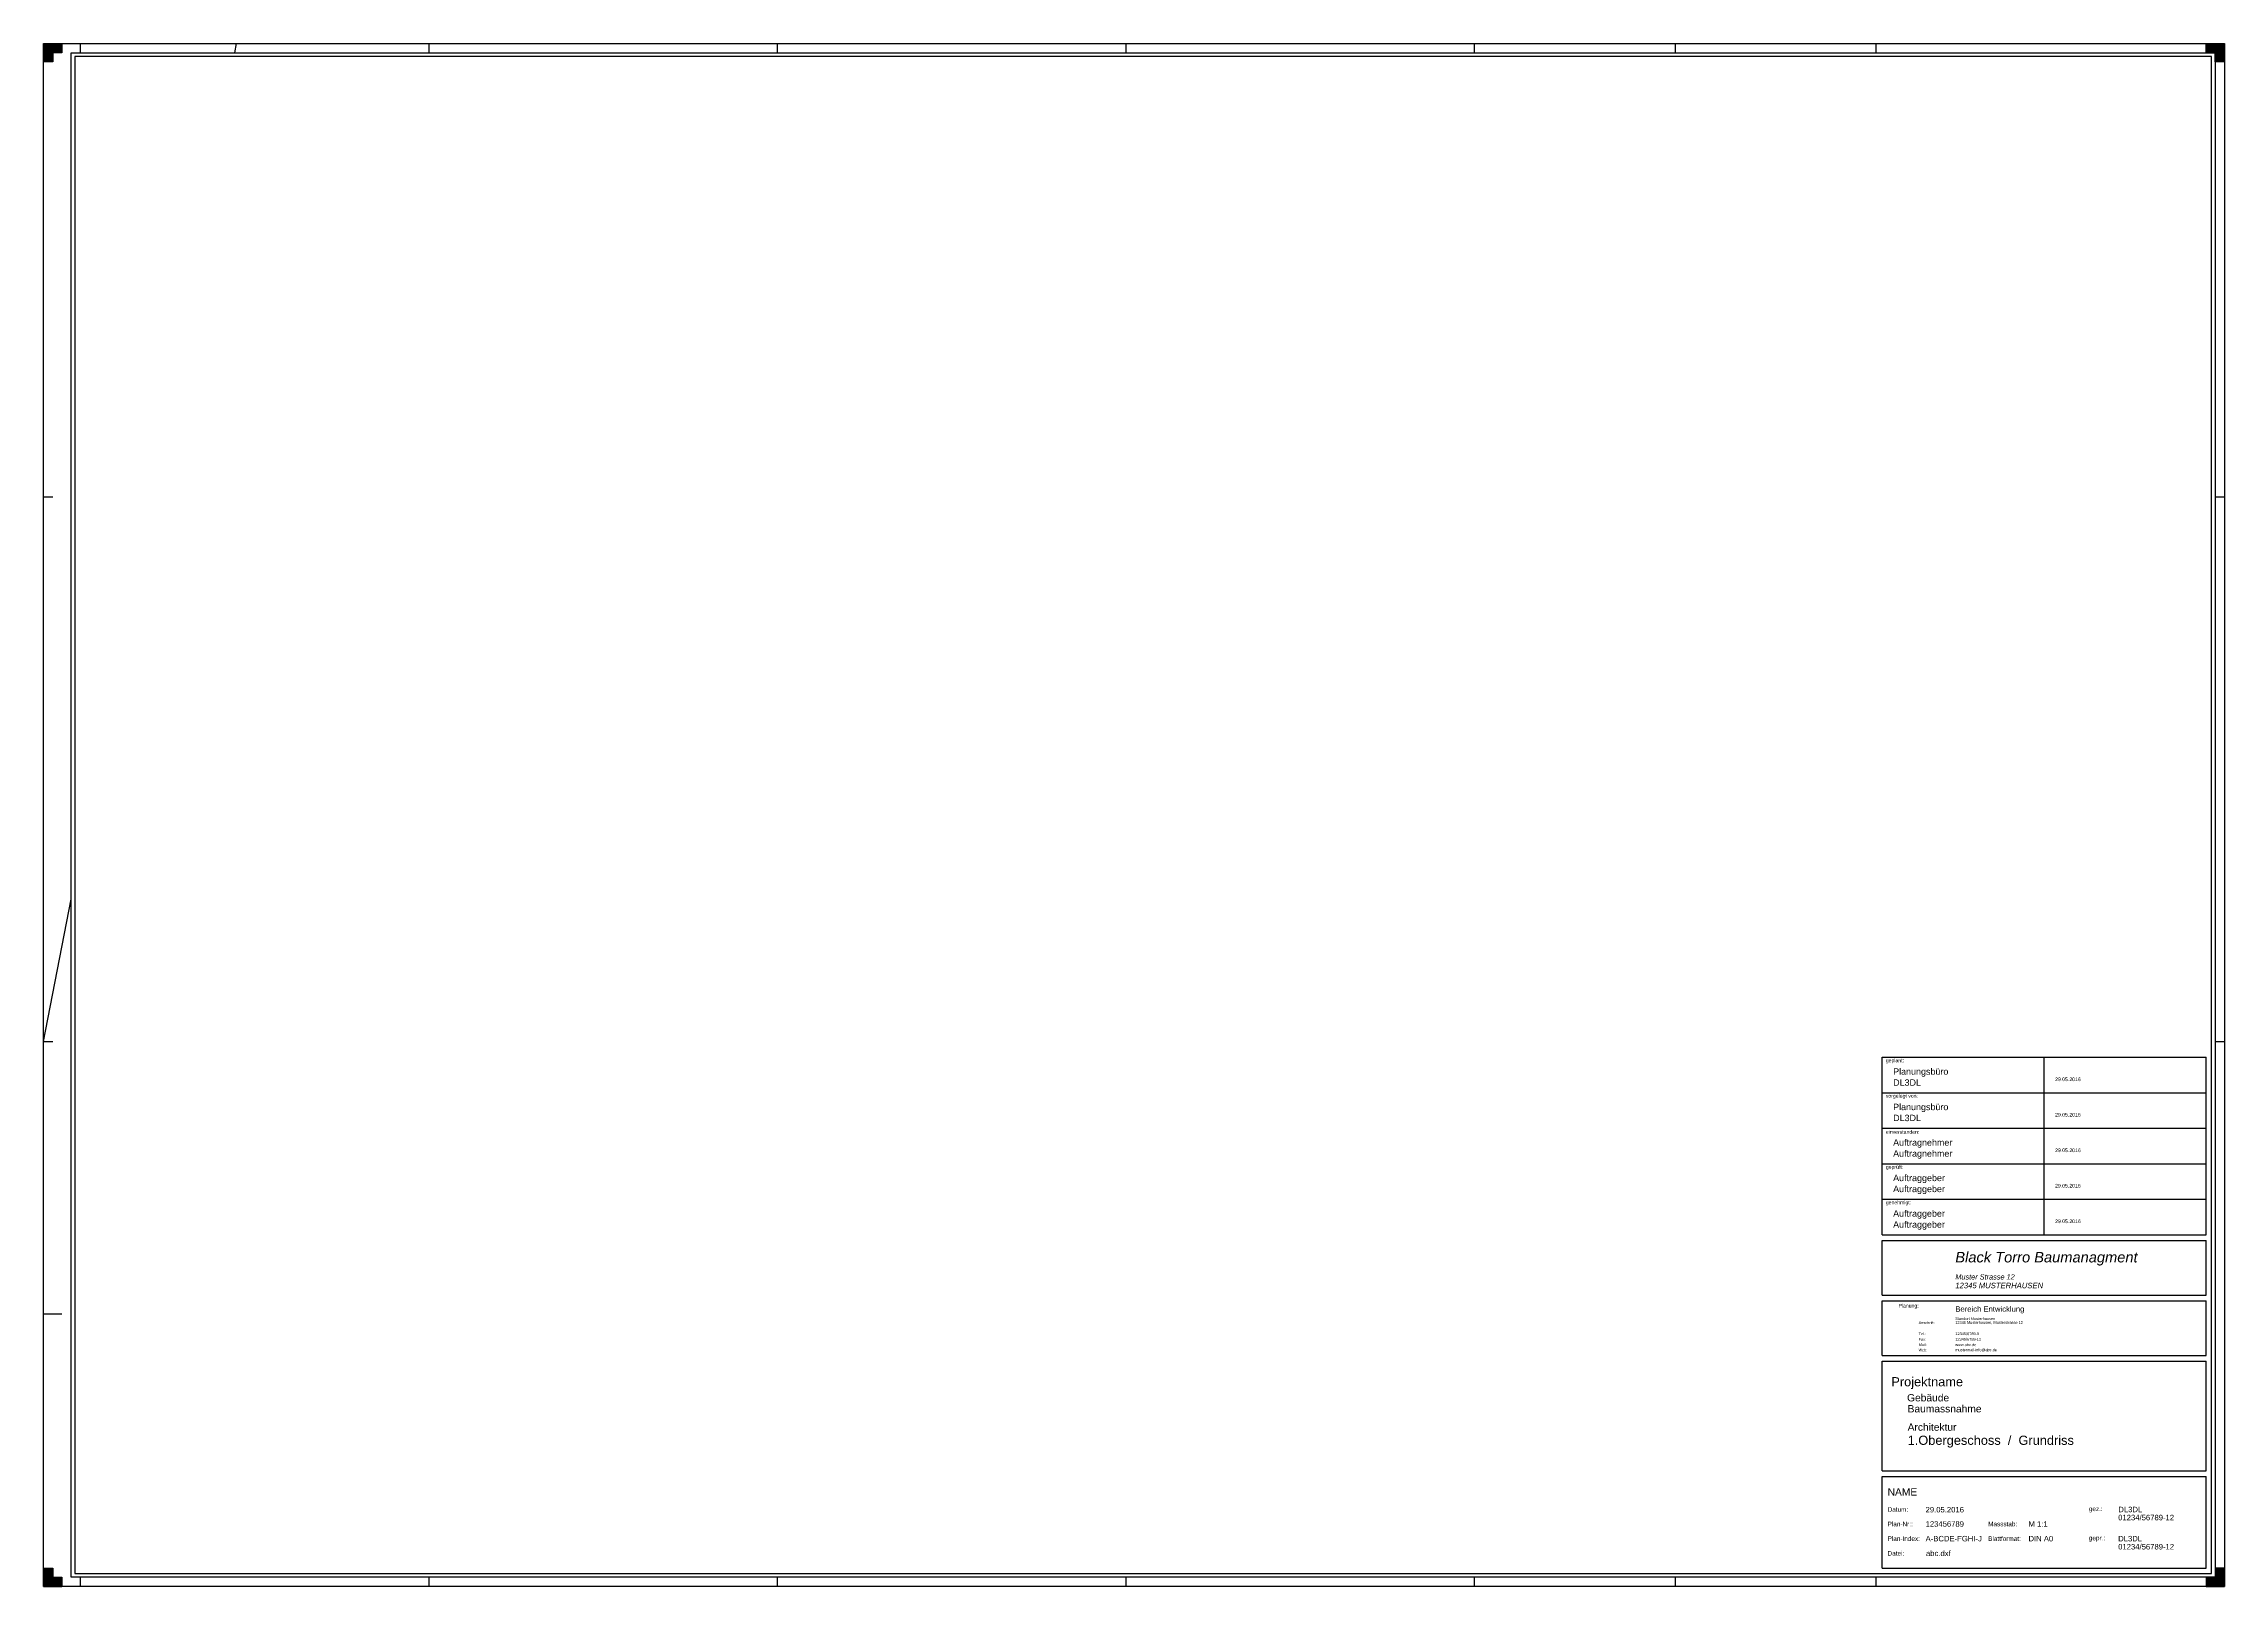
# Model space of a CAD drawing. Header units: millimetres. Extents: x 0 to 1189, y 0 to 841.
import ezdxf

# ---------------------------------------------------------------- set-up
doc = ezdxf.new("R2010")
doc.units = ezdxf.units.MM
for name, color, linetype, true_color in [('Adresse Planungsbüro', 30, 'Continuous', 0xff7f00), ('Blattrahmen', 2, 'Continuous', 0xffff00), ('Faltmarken', 3, 'Continuous', 0x00ff00), ('Planecken', 2, 'Continuous', 0xffff00), ('Plankopf Linien dünn', 3, 'Continuous', 0x00ff00), ('Plankopf Rahmen', 3, 'Continuous', 0x00ff00), ('Plankopf Text ausgefüllt', 96, 'Continuous', 0x008000), ('Plankopf Text Vorgabe', 1, 'Continuous', 0xff0000), ('Zeichnungsrahmen rot', 1, 'Continuous', 0xff0000), ('Zeichnungsrahmen_blau', 5, 'Continuous', 0x0000ff)]:
    doc.layers.add(name, color=color, linetype=linetype, true_color=true_color)
doc.styles.add('textstyle20', font='')
doc.styles.add('textstyle21', font='')
doc.styles.add('textstyle23', font='')
doc.styles.add('textstyle24', font='')
doc.styles.add('textstyle26', font='')
doc.styles.add('textstyle27', font='')
doc.styles.add('textstyle28', font='')
doc.styles.add('textstyle29', font='')
doc.styles.add('textstyle30', font='')
doc.styles.add('textstyle31', font='')
doc.styles.add('textstyle32', font='')
doc.styles.add('textstyle33', font='')
doc.styles.add('textstyle34', font='')
doc.styles.add('textstyle35', font='')
doc.styles.add('textstyle36', font='')
doc.styles.add('textstyle37', font='')
doc.styles.add('textstyle38', font='')
doc.styles.add('textstyle39', font='')
doc.styles.add('textstyle40', font='')
doc.styles.add('textstyle41', font='')
doc.styles.add('textstyle42', font='')
doc.styles.add('textstyle43', font='')
doc.styles.add('textstyle44', font='')
doc.styles.add('textstyle45', font='')
doc.styles.add('textstyle46', font='')
doc.styles.add('textstyle47', font='')
doc.styles.add('textstyle48', font='')
doc.styles.add('textstyle49', font='')
doc.styles.add('textstyle50', font='')
doc.styles.add('textstyle51', font='')
doc.styles.add('textstyle52', font='')
doc.styles.add('textstyle53', font='')
doc.styles.add('textstyle54', font='')
doc.styles.add('textstyle55', font='')
doc.styles.add('textstyle56', font='')
doc.styles.add('textstyle57', font='')
doc.styles.add('textstyle58', font='')
doc.styles.add('textstyle59', font='')
doc.styles.add('textstyle60', font='')
doc.styles.add('textstyle61', font='')
doc.styles.add('textstyle62', font='')
doc.styles.add('textstyle63', font='')
doc.styles.add('textstyle64', font='')
doc.styles.add('textstyle65', font='')
doc.styles.add('textstyle66', font='')
doc.styles.add('textstyle67', font='')
doc.styles.add('textstyle68', font='')
doc.styles.add('textstyle69', font='')
doc.styles.add('textstyle70', font='')
doc.styles.add('textstyle71', font='')
doc.styles.add('textstyle72', font='')
doc.styles.add('textstyle73', font='')
doc.styles.add('textstyle74', font='')
doc.styles.add('textstyle75', font='')
doc.styles.add('textstyle76', font='')
doc.styles.add('textstyle77', font='')
doc.styles.add('textstyle78', font='')
doc.styles.add('textstyle79', font='')
doc.styles.add('textstyle80', font='')
doc.styles.add('textstyle81', font='')
doc.styles.add('textstyle82', font='')
doc.styles.add('textstyle83', font='')
doc.styles.add('textstyle84', font='')
doc.styles.add('textstyle85', font='')
doc.styles.add('textstyle86', font='')
doc.styles.get('textstyle20').set_extended_font_data('Arial')
doc.styles.get('textstyle21').set_extended_font_data('Arial')
doc.styles.get('textstyle23').set_extended_font_data('Arial')
doc.styles.get('textstyle24').set_extended_font_data('Arial')
doc.styles.get('textstyle26').set_extended_font_data('Arial')
doc.styles.get('textstyle27').set_extended_font_data('Arial')
doc.styles.get('textstyle28').set_extended_font_data('Arial')
doc.styles.get('textstyle29').set_extended_font_data('Arial')
doc.styles.get('textstyle30').set_extended_font_data('Arial')
doc.styles.get('textstyle31').set_extended_font_data('Arial')
doc.styles.get('textstyle32').set_extended_font_data('Arial')
doc.styles.get('textstyle33').set_extended_font_data('Arial')
doc.styles.get('textstyle34').set_extended_font_data('Arial')
doc.styles.get('textstyle35').set_extended_font_data('Arial')
doc.styles.get('textstyle36').set_extended_font_data('Arial')
doc.styles.get('textstyle37').set_extended_font_data('Arial')
doc.styles.get('textstyle38').set_extended_font_data('Arial')
doc.styles.get('textstyle39').set_extended_font_data('Arial')
doc.styles.get('textstyle40').set_extended_font_data('Arial')
doc.styles.get('textstyle41').set_extended_font_data('Arial')
doc.styles.get('textstyle42').set_extended_font_data('Arial')
doc.styles.get('textstyle43').set_extended_font_data('Arial')
doc.styles.get('textstyle44').set_extended_font_data('Arial')
doc.styles.get('textstyle45').set_extended_font_data('Arial')
doc.styles.get('textstyle46').set_extended_font_data('Arial')
doc.styles.get('textstyle47').set_extended_font_data('Arial')
doc.styles.get('textstyle48').set_extended_font_data('Arial', italic=True)
doc.styles.get('textstyle49').set_extended_font_data('Arial', italic=True)
doc.styles.get('textstyle50').set_extended_font_data('Arial', italic=True)
doc.styles.get('textstyle51').set_extended_font_data('Arial')
doc.styles.get('textstyle52').set_extended_font_data('Arial')
doc.styles.get('textstyle53').set_extended_font_data('Arial')
doc.styles.get('textstyle54').set_extended_font_data('Arial')
doc.styles.get('textstyle55').set_extended_font_data('Arial')
doc.styles.get('textstyle56').set_extended_font_data('Arial')
doc.styles.get('textstyle57').set_extended_font_data('Arial')
doc.styles.get('textstyle58').set_extended_font_data('Arial')
doc.styles.get('textstyle59').set_extended_font_data('Arial')
doc.styles.get('textstyle60').set_extended_font_data('Arial')
doc.styles.get('textstyle61').set_extended_font_data('Arial')
doc.styles.get('textstyle62').set_extended_font_data('Arial')
doc.styles.get('textstyle63').set_extended_font_data('Arial')
doc.styles.get('textstyle64').set_extended_font_data('Arial')
doc.styles.get('textstyle65').set_extended_font_data('Arial')
doc.styles.get('textstyle66').set_extended_font_data('Arial')
doc.styles.get('textstyle67').set_extended_font_data('Arial')
doc.styles.get('textstyle68').set_extended_font_data('Arial')
doc.styles.get('textstyle69').set_extended_font_data('Arial')
doc.styles.get('textstyle70').set_extended_font_data('Arial')
doc.styles.get('textstyle71').set_extended_font_data('Arial')
doc.styles.get('textstyle72').set_extended_font_data('Arial')
doc.styles.get('textstyle73').set_extended_font_data('Arial')
doc.styles.get('textstyle74').set_extended_font_data('Arial')
doc.styles.get('textstyle75').set_extended_font_data('Arial')
doc.styles.get('textstyle76').set_extended_font_data('Arial')
doc.styles.get('textstyle77').set_extended_font_data('Arial')
doc.styles.get('textstyle78').set_extended_font_data('Arial')
doc.styles.get('textstyle79').set_extended_font_data('Arial')
doc.styles.get('textstyle80').set_extended_font_data('Arial')
doc.styles.get('textstyle81').set_extended_font_data('Arial')
doc.styles.get('textstyle82').set_extended_font_data('Arial')
doc.styles.get('textstyle83').set_extended_font_data('Arial')
doc.styles.get('textstyle84').set_extended_font_data('Arial')
doc.styles.get('textstyle85').set_extended_font_data('Arial')
doc.styles.get('textstyle86').set_extended_font_data('Arial')

msp = doc.modelspace()

# ---------------------------------------------------------------- hatches: boundary and pattern name
at = {"layer": 'Planecken'}
for points in [[(10, 841), (10, 836), (5, 836), (5, 831), (0, 831), (0, 841)], [(1179, 841), (1189, 841), (1189, 831), (1184, 831), (1184, 836), (1179, 836)], [(0, 0), (0, 10), (5, 10), (5, 5), (10, 5), (10, 0)], [(1179, 0), (1189, 0), (1189, 10), (1184, 10), (1184, 5), (1179, 5)]]:
    msp.add_hatch(color=256, dxfattribs=at).paths.add_polyline_path(points, flags=0)

# ---------------------------------------------------------------- linework, layer by layer
at = {"layer": 'Blattrahmen'}
for p, q in [((0, 0), (0, 841)), ((0, 841), (1189, 841)), ((1189, 841), (1189, 0)), ((1189, 0), (0, 0))]:
    msp.add_line(p, q, dxfattribs=at)
at = {"layer": 'Faltmarken'}
for p, q in [((20, 841), (20, 836)), ((105, 841), (104, 836)), ((210, 841), (210, 836)), ((400, 841), (400, 836)), ((590, 841), (590, 836)), ((780, 841), (780, 836)), ((889.5, 841), (889.5, 836)), ((999, 841), (999, 836)), ((0, 594), (5, 594)), ((1184, 594), (1189, 594)), ((0, 297), (15, 374.7)), ((0, 297), (5, 297)), ((1184, 297), (1189, 297)), ((0, 148.5), (10, 148.5)), ((20, 5), (20, 0)), ((210, 5), (210, 0)), ((400, 5), (400, 0)), ((590, 5), (590, 0)), ((780, 5), (780, 0)), ((889.5, 5), (889.5, 0)), ((999, 5), (999, 0))]:
    msp.add_line(p, q, dxfattribs=at)
at = {"layer": 'Planecken'}
for p, q in [((0, 841), (10, 841)), ((0, 831), (0, 841)), ((10, 836), (5, 836)), ((5, 836), (5, 831)), ((10, 841), (10, 836)), ((1179, 841), (1189, 841)), ((1179, 836), (1179, 841)), ((1184, 836), (1179, 836)), ((1184, 831), (1184, 836)), ((1189, 841), (1189, 831)), ((5, 831), (0, 831)), ((1189, 831), (1184, 831)), ((0, 0), (0, 10)), ((0, 10), (5, 10)), ((0, 0), (10, 0)), ((5, 10), (5, 5)), ((5, 5), (10, 5)), ((10, 5), (10, 0)), ((1184, 5), (1179, 5)), ((1179, 5), (1179, 0)), ((1179, 0), (1189, 0)), ((1189, 10), (1184, 10)), ((1184, 10), (1184, 5)), ((1189, 0), (1189, 10))]:
    msp.add_line(p, q, dxfattribs=at)
at = {"layer": 'Plankopf Linien dünn'}
for p, q in [((1090.7, 269.1), (1090.7, 288.4)), ((1002.4, 269.1), (1090.7, 269.1)), ((1090.7, 249.7), (1090.7, 269.7)), ((1090.7, 269.1), (1179, 269.1)), ((1002.4, 249.7), (1090.7, 249.7)), ((1090.7, 230.3), (1090.7, 250.3)), ((1090.7, 249.7), (1179, 249.7)), ((1002.4, 230.3), (1090.7, 230.3)), ((1090.7, 211), (1090.7, 230.9)), ((1090.7, 230.3), (1179, 230.3)), ((1002.4, 211), (1090.7, 211)), ((1090.7, 191.6), (1090.7, 211.6)), ((1090.7, 211), (1179, 211))]:
    msp.add_line(p, q, dxfattribs=at)
at = {"layer": 'Plankopf Rahmen'}
for p, q in [((1002.4, 269.1), (1002.4, 288.4)), ((1002.4, 288.4), (1179, 288.4)), ((1179, 269.1), (1179, 288.4)), ((1002.4, 249.7), (1002.4, 269.1)), ((1179, 249.7), (1179, 269.1)), ((1002.4, 230.3), (1002.4, 249.7)), ((1179, 230.3), (1179, 249.7)), ((1002.4, 211), (1002.4, 230.3)), ((1179, 211), (1179, 230.3)), ((1002.4, 191.6), (1002.4, 211)), ((1179, 191.6), (1179, 211)), ((1002.4, 191.6), (1179, 191.6)), ((1002.4, 158.7), (1002.4, 188.6)), ((1002.4, 188.6), (1179, 188.6)), ((1179, 158.7), (1179, 188.6)), ((1002.4, 158.7), (1179, 158.7)), ((1002.4, 125.8), (1002.4, 155.7)), ((1002.4, 155.7), (1179, 155.7)), ((1179, 125.8), (1179, 155.7)), ((1002.4, 125.8), (1179, 125.8)), ((1002.4, 62.9), (1002.4, 122.8)), ((1002.4, 122.8), (1179, 122.8)), ((1179, 62.9), (1179, 122.8)), ((1002.4, 62.9), (1179, 62.9)), ((1002.4, 10), (1002.4, 59.9)), ((1002.4, 59.9), (1179, 59.9)), ((1179, 10), (1179, 59.9)), ((1002.4, 10), (1179, 10))]:
    msp.add_line(p, q, dxfattribs=at)
at = {"layer": 'Zeichnungsrahmen rot'}
for p, q in [((1182, 834), (17, 834)), ((17, 834), (17, 7)), ((1182, 7), (1182, 834)), ((17, 7), (1182, 7))]:
    msp.add_line(p, q, dxfattribs=at)
at = {"layer": 'Zeichnungsrahmen_blau'}
for p, q in [((15, 5), (15, 836)), ((15, 836), (1184, 836)), ((1184, 836), (1184, 5)), ((1184, 5), (15, 5))]:
    msp.add_line(p, q, dxfattribs=at)

# ---------------------------------------------------------------- texts
at = {"layer": 'Adresse Planungsbüro', "attachment_point": 4}
for s, insert, char_height, style in [('\\H5.71429;Black Torro Baumanagment', (1042.3, 178.6), 3.992, 'textstyle48'), ('\\H2.85714;Muster Strasse 12', (1042.3, 168.7), 1.996, 'textstyle49'), ('12345 MUSTERHAUSEN', (1042.3, 164), 2.994, 'textstyle50')]:
    msp.add_mtext(s, dxfattribs=dict(at, insert=insert, char_height=char_height, style=style))
at = {"layer": 'Plankopf Text ausgefüllt'}
for s, insert, char_height, attachment_point, style in [('Planungsbüro', (1008.4, 282.4), 3.493, 1, 'textstyle26'), ('Planungsbüro', (1008.4, 282.4), 3.493, 1, 'textstyle27'), ('DL3DL', (1008.4, 276.4), 3.49, 1, 'textstyle30'), ('DL3DL', (1008.4, 276.4), 3.49, 1, 'textstyle31'), ('29.05.2016', (1096.7, 276.4), 2, 4, 'textstyle37'), ('Planungsbüro', (1008.4, 263.1), 3.493, 1, 'textstyle28'), ('Planungsbüro', (1008.4, 263.1), 3.493, 1, 'textstyle29'), ('DL3DL', (1008.4, 257.1), 3.49, 1, 'textstyle32'), ('DL3DL', (1008.4, 257.1), 3.49, 1, 'textstyle33'), ('29.05.2016', (1096.7, 257.1), 2, 4, 'textstyle38'), ('Auftragnehmer', (1008.4, 243.7), 3.493, 1, 'textstyle46'), ('Auftragnehmer', (1008.4, 237.7), 3.493, 1, 'textstyle47'), ('29.05.2016', (1096.7, 237.7), 2, 4, 'textstyle39'), ('Auftraggeber', (1008.4, 224.4), 3.493, 1, 'textstyle42'), ('Auftraggeber', (1008.4, 218.4), 3.493, 1, 'textstyle44'), ('29.05.2016', (1096.7, 218.4), 2, 4, 'textstyle40'), ('Auftraggeber', (1008.4, 205), 3.493, 1, 'textstyle45'), ('Auftraggeber', (1008.4, 199), 3.493, 1, 'textstyle43'), ('29.05.2016', (1096.7, 199), 2, 4, 'textstyle41'), ('Standort Musterhausen', (1042.3, 146.7), 1.497, 1, 'textstyle57'), ('12345 Musterhausen, Musterstrasse 12', (1042.3, 143.7), 1.497, 4, 'textstyle58'), ('Bereich Entwicklung', (1042.3, 152.7), 2.994, 1, 'textstyle51'), ('www.abc.de', (1042.3, 131.7), 1.5, 4, 'textstyle62'), ('12345/6789-0', (1042.3, 137.7), 1.497, 4, 'textstyle59'), ('12345/6789-12', (1042.3, 134.7), 1.497, 4, 'textstyle60'), ('mustermail-info@abc.de', (1042.3, 128.8), 1.497, 4, 'textstyle61'), ('Projektname', (1007.4, 110.8), 4.99, 4, 'textstyle63'), ('Gebäude', (1016, 102.8), 3.99, 4, 'textstyle64'), ('Baumassnahme', (1016.3, 96.8), 3.992, 4, 'textstyle65'), ('Architektur', (1016.3, 86.8), 3.992, 4, 'textstyle66'), ('1.Obergeschoss  /  Grundriss', (1016.3, 78.9), 4.99, 4, 'textstyle67'), ('NAME', (1005.4, 51.5), 3.99, 4, 'textstyle68'), ('29.05.2016', (1026.1, 41.8), 2.99, 4, 'textstyle77'), ('01234/56789-12', (1131.1, 37.5), 2.994, 4, 'textstyle86'), ('DL3DL', (1131.2, 41.9), 2.99, 4, 'textstyle84'), ('A-BCDE-FGHI-J', (1026.1, 26), 2.994, 4, 'textstyle80'), ('123456789', (1026.1, 34), 2.99, 4, 'textstyle78'), ('M 1:1', (1082.2, 34), 2.99, 4, 'textstyle81'), ('DIN A0', (1082.2, 26), 2.99, 4, 'textstyle82'), ('DL3DL', (1131.1, 26), 2.99, 4, 'textstyle83'), ('abc.dxf', (1026.3, 18), 2.99, 4, 'textstyle79'), ('01234/56789-12', (1131.1, 21.6), 2.994, 4, 'textstyle85')]:
    msp.add_mtext(s, dxfattribs=dict(at, insert=insert, char_height=char_height, attachment_point=attachment_point, style=style))
at = {"layer": 'Plankopf Text Vorgabe', "attachment_point": 4}
for s, insert, char_height, style in [('geplant:', (1004.4, 286.4), 2, 'textstyle20'), ('geplant:', (1004.4, 286.4), 2, 'textstyle21'), ('vorgelegt von:', (1004.4, 267.1), 1.996, 'textstyle24'), ('einverstanden:', (1004.4, 247.7), 1.996, 'textstyle23'), ('geprüft:', (1004.4, 228.3), 2, 'textstyle34'), ('genehmigt:', (1004.4, 209), 2, 'textstyle35'), ('Planung:', (1011.3, 152.7), 2, 'textstyle36'), ('Anschrift:', (1022.3, 143.7), 1.5, 'textstyle52'), ('Tel.:', (1022.3, 137.7), 1.5, 'textstyle56'), ('Fax:', (1022.3, 134.7), 1.5, 'textstyle53'), ('Mail:', (1022.3, 131.7), 1.5, 'textstyle54'), ('Web:', (1022.3, 128.8), 1.4, 'textstyle55'), ('Datum:', (1005.4, 41.9), 2.49, 'textstyle69'), ('gez.:', (1115.1, 41.9), 2.49, 'textstyle75'), ('Plan-Nr::', (1005.4, 34), 2.49, 'textstyle70'), ('Plan-Index:', (1005.4, 26), 2.495, 'textstyle71'), ('Massstab:', (1060.2, 34), 2.49, 'textstyle73'), ('Blattformat:', (1060.2, 26), 2.495, 'textstyle74'), ('gepr.:', (1115.1, 26), 2.49, 'textstyle76'), ('Datei:', (1005.4, 18), 2.49, 'textstyle72')]:
    msp.add_mtext(s, dxfattribs=dict(at, insert=insert, char_height=char_height, style=style))

doc.saveas('drawing.dxf')
